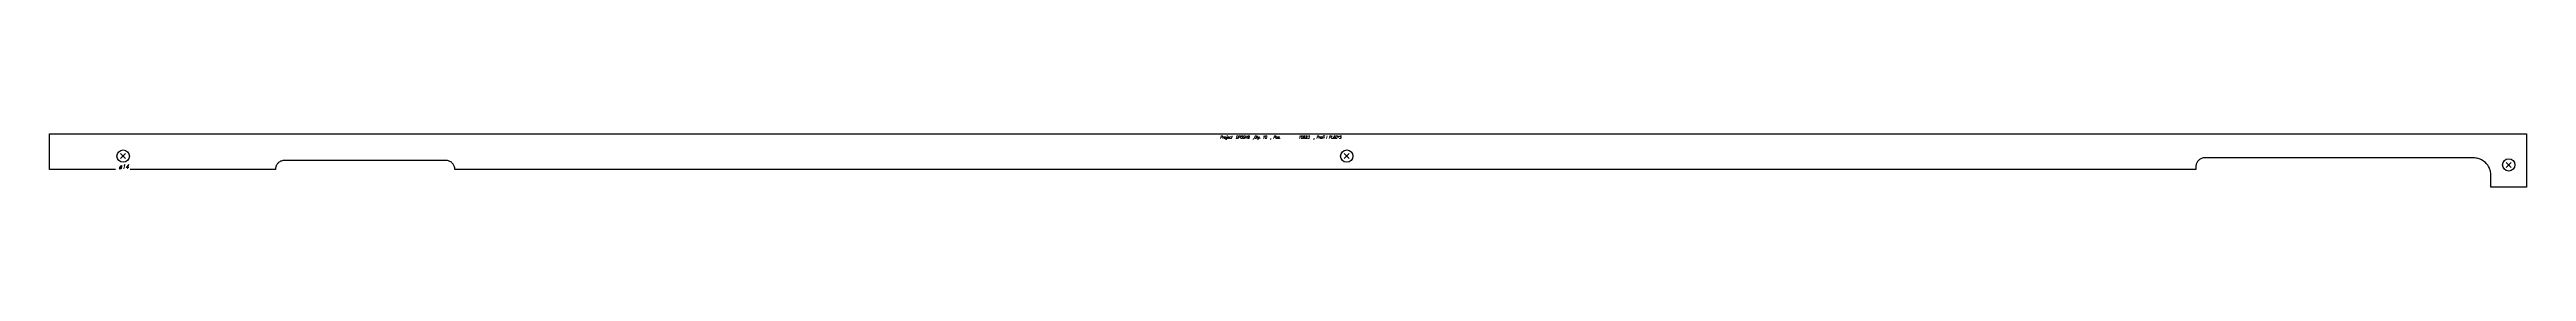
# Model space of a CAD drawing. Extents: x 0 to 2794, y -30 to 30.
import ezdxf

# ---------------------------------------------------------------- set-up
doc = ezdxf.new("R2010")
doc.units = 0
doc.header["$LTSCALE"] = 10
for name, color, linetype in [('BEZ_SCHRAUBEN', 7, 'CONTINUOUS'), ('SCHRAUBEN', 7, 'CONTINUOUS'), ('TEILE', 7, 'CONTINUOUS'), ('UNTERSCHRIFT', 7, 'CONTINUOUS')]:
    doc.layers.add(name, color=color, linetype=linetype)
doc.styles.get("Standard").update_dxf_attribs({"font": 'ROMANS'})

msp = doc.modelspace()

# ---------------------------------------------------------------- linework, layer by layer
at = {"layer": 'SCHRAUBEN', "color": 6}
for p, q in [((80.194992, 7.803563), (85.794983, 2.203562)), ((85.794983, 7.803562), (80.194992, 2.203562)), ((1465.799683, 7.799877), (1460.199707, 2.199877)), ((1460.199707, 7.799877), (1465.799683, 2.199877)), ((2776.30127, -2.199962), (2770.701172, -7.799962)), ((2770.701172, -2.199962), (2776.30127, -7.799962))]:
    msp.add_line(p, q, dxfattribs=at)
at = {"layer": 'SCHRAUBEN', "color": 2}
for centre, radius in [((82.994987, 5.003562), 6.999992), ((1462.999756, 4.999877), 7), ((2773.501221, -4.999962), 7.000244)]:
    msp.add_circle(centre, radius, dxfattribs=at)
at = {"layer": 'TEILE', "color": 2}
for p, q in [((0, -10.000023), (0, 29.999979)), ((0, 29.999979), (2793.500488, 29.999979)), ((2793.500488, 29.999979), (2793.500488, -29.999979)), ((447.162811, 0.000047), (264.837952, -0.000027)), ((447.162811, 0.000042), (447.162811, 0.000047)), ((448.08551, -0.042616), (447.162811, 0.000042)), ((2423.907959, 0.390016), (2423.254883, -0.263116)), ((2424.618652, 0.980099), (2423.907959, 0.390016)), ((2425.380615, 1.5021), (2424.618652, 0.980099)), ((2426.1875, 1.951564), (2425.380615, 1.5021)), ((2427.032471, 2.324658), (2426.1875, 1.951564)), ((2427.908203, 2.618199), (2427.032471, 2.324658)), ((2428.807373, 2.829683), (2427.908203, 2.618199)), ((2429.722168, 2.957305), (2428.807373, 2.829683)), ((2430.644775, 2.99997), (2429.722168, 2.957305)), ((2733.502197, 2.99997), (2430.644775, 2.99997)), ((2733.502197, 2.999901), (2733.502197, 2.99997)), ((2734.866943, 2.953256), (2733.502197, 2.999901)), ((2736.225586, 2.813582), (2734.866943, 2.953256)), ((2737.571289, 2.581531), (2736.225586, 2.813582)), ((2738.897949, 2.258184), (2737.571289, 2.581531)), ((2740.199951, 1.845048), (2738.897949, 2.258184)), ((2741.469971, 1.344051), (2740.199951, 1.845048)), ((2742.703613, 0.757527), (2741.469971, 1.344051)), ((2743.893799, 0.088211), (2742.703613, 0.757527)), ((2745.035645, -0.660777), (2743.893799, 0.088211)), ((74.579727, -10.000023), (0, -10.000023)), ((254.837936, -10.000023), (90.848297, -10.000023)), ((254.875977, -9.128465), (254.837936, -10.000024)), ((254.837936, -10.000024), (254.837936, -10.000023)), ((254.989853, -8.263538), (254.875977, -9.128465)), ((255.178665, -7.411828), (254.989853, -8.263538)), ((255.440994, -6.579815), (255.178665, -7.411828)), ((255.774841, -5.773832), (255.440994, -6.579815)), ((256.177673, -5.000013), (255.774841, -5.773832)), ((256.646393, -4.264248), (256.177673, -5.000013)), ((257.17749, -3.572135), (256.646393, -4.264248)), ((257.766846, -2.928943), (257.17749, -3.572135)), ((258.410065, -2.339566), (257.766846, -2.928943)), ((259.102173, -1.808491), (258.410065, -2.339566)), ((259.837921, -1.339758), (259.102173, -1.808491)), ((260.611755, -0.936935), (259.837921, -1.339758)), ((261.417725, -0.603089), (260.611755, -0.936935)), ((262.249756, -0.34076), (261.417725, -0.603089)), ((263.101471, -0.151944), (262.249756, -0.34076)), ((263.9664, -0.038079), (263.101471, -0.151944)), ((264.837952, -0.000027), (263.9664, -0.038079)), ((449.000305, -0.170227), (448.08551, -0.042616)), ((449.899445, -0.381701), (449.000305, -0.170227)), ((450.775208, -0.675235), (449.899445, -0.381701)), ((451.620209, -1.048324), (450.775208, -0.675235)), ((452.427124, -1.497784), (451.620209, -1.048324)), ((453.189148, -2.019783), (452.427124, -1.497784)), ((453.89978, -2.609865), (453.189148, -2.019783)), ((454.552917, -3.262997), (453.89978, -2.609865)), ((455.142975, -3.973607), (454.552917, -3.262997)), ((455.664978, -4.735631), (455.142975, -3.973607)), ((456.114471, -5.542568), (455.664978, -4.735631)), ((456.487549, -6.387535), (456.114471, -5.542568)), ((456.781067, -7.263321), (456.487549, -6.387535)), ((456.992554, -8.162455), (456.781067, -7.263321)), ((457.120178, -9.077266), (456.992554, -8.162455)), ((457.162811, -9.999949), (457.120178, -9.077266)), ((2420.644775, -10.000023), (457.162811, -9.999949)), ((2420.6875, -6.077362), (2420.644775, -7.000043)), ((2420.644775, -7.000043), (2420.644775, -7.000031)), ((2420.644775, -7.000031), (2420.644775, -10.000023)), ((2420.815186, -5.162554), (2420.6875, -6.077362)), ((2421.026611, -4.263424), (2420.815186, -5.162554)), ((2421.320313, -3.387642), (2421.026611, -4.263424)), ((2421.693359, -2.542679), (2421.320313, -3.387642)), ((2422.142578, -1.735745), (2421.693359, -2.542679)), ((2422.664551, -0.973724), (2422.142578, -1.735745)), ((2423.254883, -0.263116), (2422.664551, -0.973724)), ((2746.124023, -1.485945), (2745.035645, -0.660777)), ((2747.15332, -2.383445), (2746.124023, -1.485945)), ((2748.118896, -3.349093), (2747.15332, -2.383445)), ((2749.016357, -4.378387), (2748.118896, -3.349093)), ((2749.841553, -5.466528), (2749.016357, -4.378387)), ((2750.590576, -6.608444), (2749.841553, -5.466528)), ((2751.259766, -7.79881), (2750.590576, -6.608444)), ((2751.846191, -9.032076), (2751.259766, -7.79881)), ((2752.347412, -10.302492), (2751.846191, -9.032076)), ((2752.760742, -11.604136), (2752.347412, -10.302492)), ((2753.08374, -12.930939), (2752.760742, -11.604136)), ((2753.315918, -14.276715), (2753.08374, -12.930939)), ((2753.455566, -15.63519), (2753.315918, -14.276715)), ((2753.502197, -17.000031), (2753.455566, -15.63519)), ((2753.502197, -29.999979), (2753.502197, -17.000031)), ((2793.500488, -29.999979), (2753.502197, -29.999979))]:
    msp.add_line(p, q, dxfattribs=at)

# ---------------------------------------------------------------- texts
at = {"layer": 'BEZ_SCHRAUBEN', "color": 2, "oblique": 15, "width": 0.8}
msp.add_text(' ø14', height=5, dxfattribs=at).set_placement((74.99498, -9.496437))
at = {"layer": 'UNTERSCHRIFT', "color": 2, "oblique": 15, "width": 0.8}
for s, p in [('Project  DP0GN9  ,Qty. 10  , Pos. ', (1320.050171, 24.749977)), ('10623', (1408.450195, 24.749977)), ('  , Profi l PL60*5', (1421.450195, 24.749977))]:
    msp.add_text(s, height=3.25, dxfattribs=at).set_placement(p)

doc.saveas('drawing.dxf')
